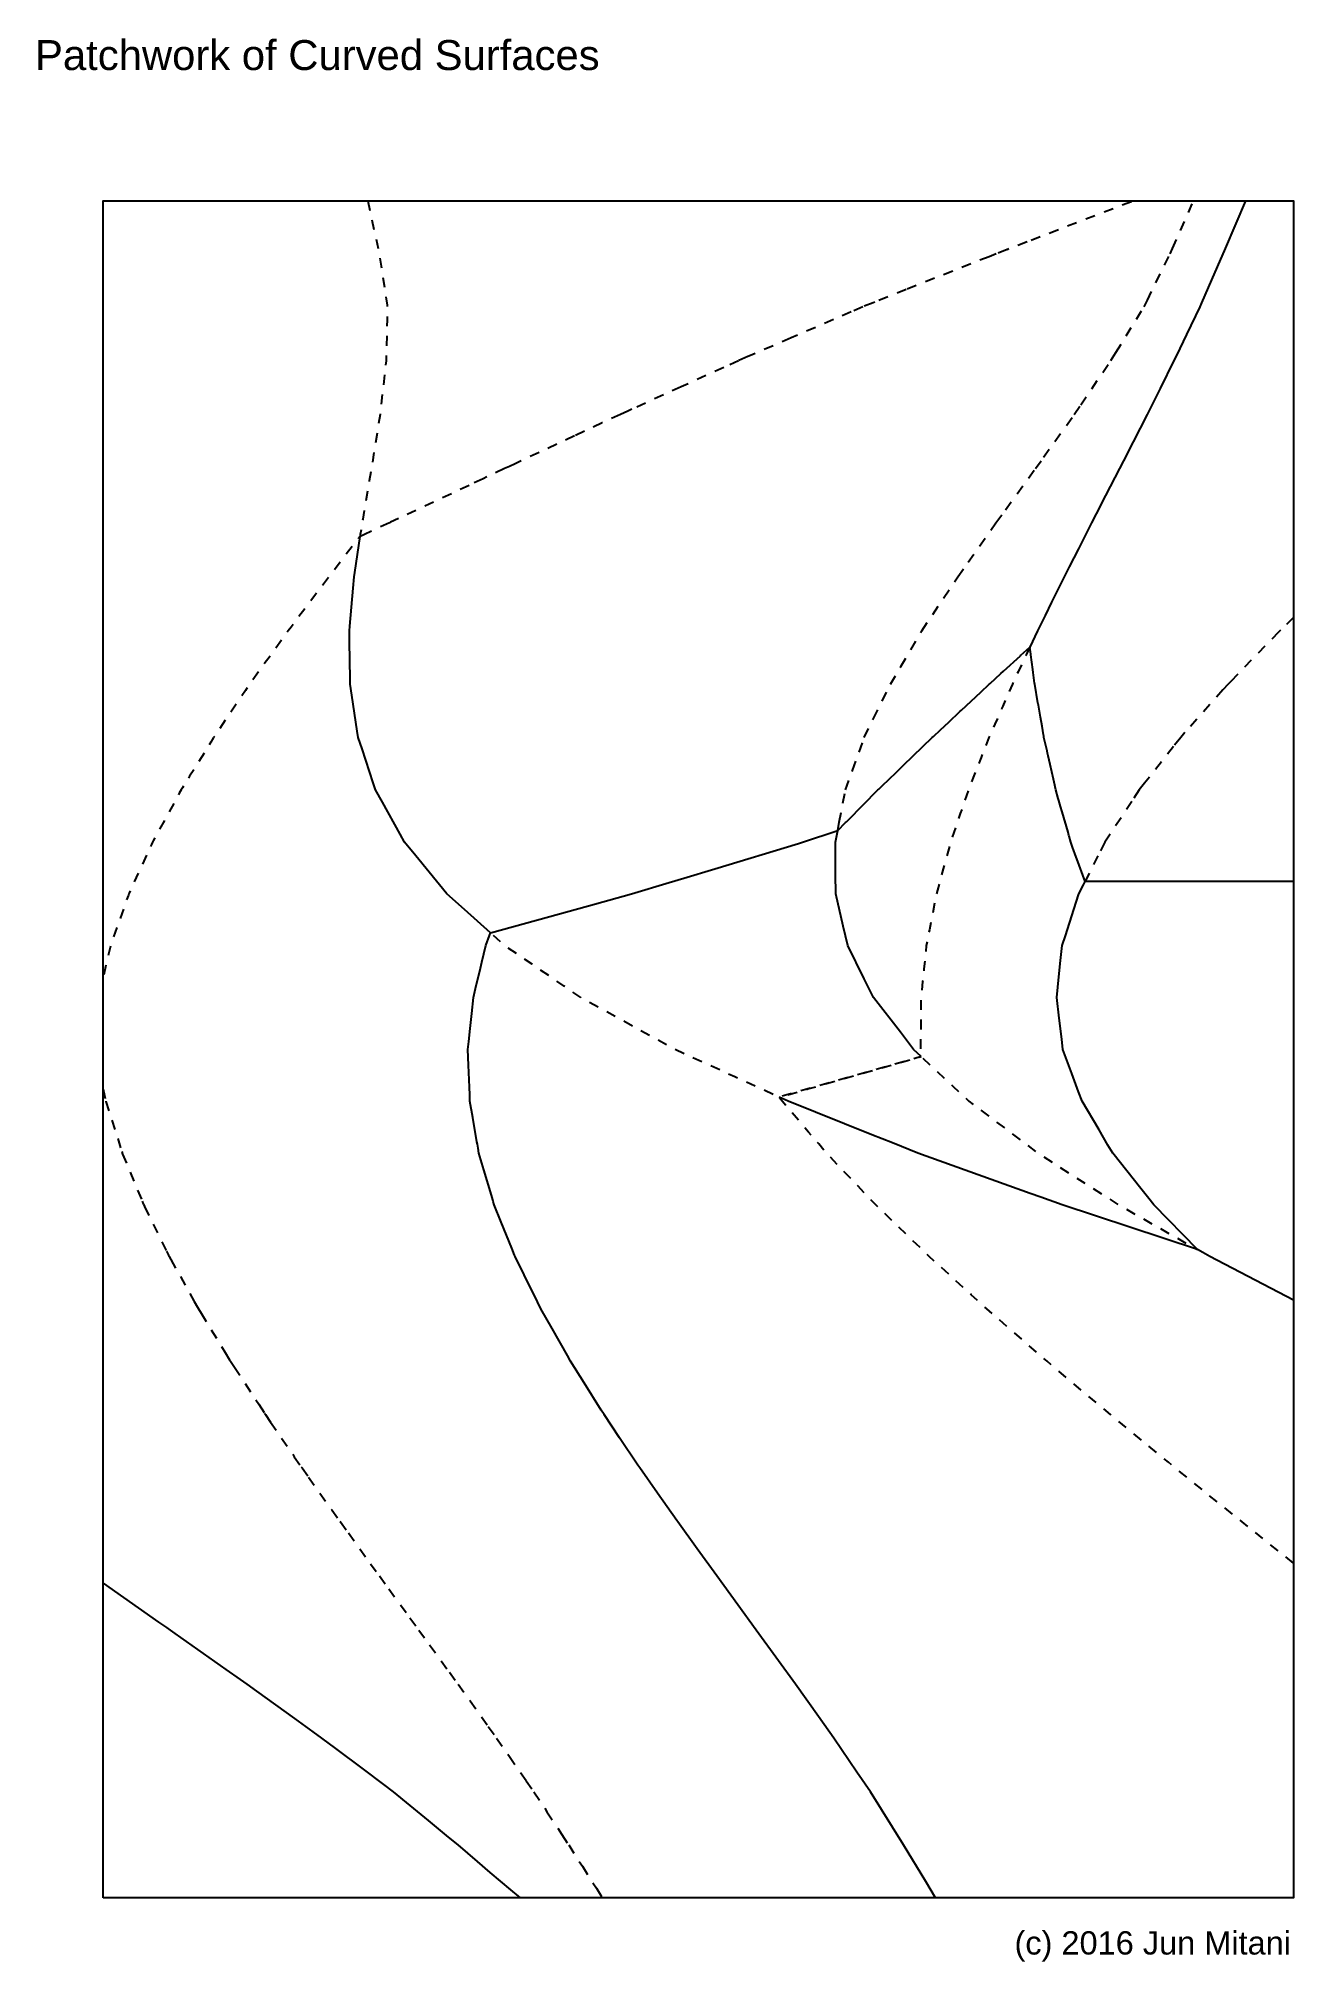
# Model space of a CAD drawing. Extents: x 12 to 193, y -288 to -10.
import ezdxf

# ---------------------------------------------------------------- set-up
doc = ezdxf.new("R2010")
doc.units = 0
for name, pattern in [('AI-LINETYPE-1', [2.822222, 1.411111, -1.411111]), ('AI-LINETYPE-2', [2.822222, 1.411111, -1.411111]), ('AI-LINETYPE-3', [2.822222, 1.411111, -1.411111]), ('AI-LINETYPE-4', [2.822222, 1.411111, -1.411111]), ('AI-LINETYPE-5', [2.822222, 1.411111, -1.411111]), ('AI-LINETYPE-6', [2.822222, 1.411111, -1.411111]), ('AI-LINETYPE-7', [2.822222, 1.411111, -1.411111]), ('AI-LINETYPE-8', [2.822222, 1.411111, -1.411111])]:
    doc.linetypes.add(name, pattern=pattern)
for name, color, linetype in [('CUTLINE', 7, 'CONTINUOUS'), ('MOUNTAINLINE', 7, 'CONTINUOUS'), ('TEXT', 7, 'CONTINUOUS'), ('VALLEYLINE', 7, 'CONTINUOUS')]:
    doc.layers.add(name, color=color, linetype=linetype)

msp = doc.modelspace()

# ---------------------------------------------------------------- texts
at = {"layer": 'TEXT', "color": 7, "attachment_point": 7}
for s, insert, char_height in [('\\fArial|b0|i0|c0|p34;\\W1;Patchwork of Curved Surfaces', (11.19, -14.86), 4.318), ('\\fArial|b0|i0|c0|p34;\\W1;(c) 2016 Jun Mitani', (152.51, -287.61), 3.3584)]:
    msp.add_mtext(s, dxfattribs=dict(at, insert=insert, char_height=char_height))

# ---------------------------------------------------------------- blocks, each defined once
blk = doc.blocks.new('BLOCK_2')
at = {"layer": 'VALLEYLINE', "color": 29, "linetype": 'AI-LINETYPE-3'}
blk.add_lwpolyline([(169.38, -33.79), (154.32, -39.59), (151.58, -40.65), (151.47, -40.69), (149.87, -41.31), (148.84, -41.72), (136.88, -46.46), (136.88, -46.47), (132.36, -48.26), (132.12, -48.36), (130.61, -48.96), (128.96, -49.67), (120.27, -53.44), (114.42, -55.98), (114.03, -56.14), (112.71, -56.72), (110.56, -57.7), (104.42, -60.49), (97.29, -63.73), (96.71, -63.99), (95.64, -64.48), (93.02, -65.7), (89.02, -67.57), (80.45, -71.58), (79.64, -71.96), (78.91, -72.29), (75.84, -73.74), (73.81, -74.7), (63.63, -79.49), (62.49, -80.03), (62.31, -80.11), (58.71, -81.78), (58.64, -81.82), (58.08, -82.07)], dxfattribs=at)
at = {"layer": 'VALLEYLINE', "color": 29, "linetype": 'AI-LINETYPE-4'}
blk.add_lwpolyline([(127, -124.49), (127.23, -123.29), (128.13, -118.62), (129.13, -115.82), (130.84, -111.06), (132.16, -108.35), (134.6, -103.38), (136.1, -100.84), (139.15, -95.68), (140.72, -93.32), (144.32, -87.9), (145.83, -85.77), (149.84, -80.11), (151.22, -78.22), (155.52, -72.29), (156.7, -70.65), (161.13, -64.47), (162.07, -63.09), (166.42, -56.71), (167.14, -55.55), (171.22, -48.95), (171.68, -48.01), (174.96, -41.3), (175.31, -40.53), (178.35, -33.66)], dxfattribs=at)
at = {"layer": 'VALLEYLINE', "color": 29, "linetype": 'AI-LINETYPE-8'}
blk.add_lwpolyline([(151.48, -40.71), (151.59, -40.66)], dxfattribs=at)
at = {"layer": 'VALLEYLINE', "color": 29, "linetype": 'AI-LINETYPE-7'}
blk.add_lwpolyline([(192.76, -93.77), (190.89, -95.6), (190.8, -95.68), (190.61, -95.88), (183.73, -102.97), (183.34, -103.37), (182.59, -104.21), (177.11, -110.36), (176.49, -111.06), (175.47, -112.36), (171.27, -117.67), (170.52, -118.62), (169.43, -120.28), (166.31, -125.01), (165.54, -126.17), (164.55, -128.13), (162.7, -131.82)], dxfattribs=at)
at = {"layer": 'VALLEYLINE', "color": 29, "linetype": 'AI-LINETYPE-1'}
blk.add_lwpolyline([(21.01, -161.77), (21.39, -163.52), (21.4, -163.55), (23.7, -170.76), (23.76, -170.93), (23.77, -170.98), (23.78, -171.02), (23.83, -171.14), (26.65, -177.95), (26.81, -178.32), (26.85, -178.42), (26.87, -178.47), (27, -178.73), (30.15, -185.13), (30.44, -185.73), (30.52, -185.89), (30.54, -185.92), (30.78, -186.35), (34.17, -192.42), (34.64, -193.25), (34.76, -193.47), (35.14, -194.1), (38.61, -199.75), (39.26, -200.81), (39.39, -201.03), (39.95, -201.88), (43.46, -207.24), (44.3, -208.52), (44.43, -208.72), (45.17, -209.8), (48.6, -214.8), (49.61, -216.26), (49.71, -216.41), (50.67, -217.76), (54.02, -222.48), (55.18, -224.13), (55.24, -224.2), (56.4, -225.8), (59.6, -230.23), (60.87, -231.99), (62.24, -233.86), (65.28, -238.04), (66.56, -239.8), (68.12, -241.95), (70.98, -245.89), (72.24, -247.62), (73.95, -250.01), (76.59, -253.72), (77.79, -255.38), (79.63, -258.03), (82.07, -261.55), (83.18, -263.15), (85.05, -266), (87.21, -269.29), (88.19, -270.79), (90.16, -273.87), (92.18, -277.02), (93.08, -278.44)], dxfattribs=at)
at = {"layer": 'VALLEYLINE', "color": 29, "linetype": 'AI-LINETYPE-2'}
blk.add_open_spline([(59.2, -33.66), (59.2, -33.66), (59.57, -35.38), (59.57, -35.38), (59.57, -35.38), (60.81, -41.11), (60.81, -41.11), (60.81, -41.11), (60.85, -41.31), (60.85, -41.31), (60.85, -41.31), (61.13, -43.1), (61.13, -43.1), (61.13, -43.1), (61.99, -48.7), (61.99, -48.7), (61.99, -48.7), (62.02, -48.95), (62.02, -48.95), (62.02, -48.95), (61.98, -50.81), (61.98, -50.81), (61.98, -50.81), (61.85, -56.39), (61.85, -56.39), (61.85, -56.39), (61.84, -56.72), (61.84, -56.72), (61.84, -56.72), (61.63, -58.55), (61.63, -58.55), (61.63, -58.55), (61.02, -64.09), (61.02, -64.09), (61.02, -64.09), (60.97, -64.48), (60.97, -64.48), (60.97, -64.48), (60.68, -66.28), (60.68, -66.28), (60.68, -66.28), (59.8, -71.83), (59.8, -71.83), (59.8, -71.83), (59.72, -72.29), (59.72, -72.29), (59.72, -72.29), (59.42, -74.04), (59.42, -74.04), (59.42, -74.04), (58.47, -79.57), (58.47, -79.57), (58.47, -79.57), (58.37, -80.11), (58.37, -80.11), (58.37, -80.11), (58.12, -81.79), (58.12, -81.79), (58.12, -81.79), (58.08, -82.07), (58.08, -82.07), (58.08, -82.07), (54.02, -87.34), (54.02, -87.34), (54.02, -87.34), (53.59, -87.9), (53.59, -87.9), (53.59, -87.9), (52.51, -89.33), (52.51, -89.33), (52.51, -89.33), (51.66, -90.46), (51.66, -90.46), (51.66, -90.46), (48.13, -95.15), (48.13, -95.15), (48.13, -95.15), (47.72, -95.69), (47.72, -95.69), (47.72, -95.69), (46.89, -96.85), (46.89, -96.85), (46.89, -96.85), (45.16, -99.24), (45.16, -99.24), (45.16, -99.24), (42.51, -102.9), (42.51, -102.9), (42.51, -102.9), (42.17, -103.38), (42.17, -103.38), (42.17, -103.38), (41.55, -104.3), (41.55, -104.3), (41.55, -104.3), (39.03, -108.01), (39.03, -108.01), (39.03, -108.01), (37.23, -110.67), (37.23, -110.67), (37.23, -110.67), (36.96, -111.07), (36.96, -111.07), (36.96, -111.07), (36.54, -111.75), (36.54, -111.75), (36.54, -111.75), (33.5, -116.65), (33.5, -116.65), (33.5, -116.65), (32.45, -118.33), (32.45, -118.33), (32.45, -118.33), (32.27, -118.62), (32.27, -118.62), (32.27, -118.62), (32, -119.11), (32, -119.11), (32, -119.11), (28.74, -125.07), (28.74, -125.07), (28.74, -125.07), (28.24, -125.98), (28.24, -125.98), (28.24, -125.98), (28.13, -126.18), (28.13, -126.18), (28.13, -126.18), (27.99, -126.48), (27.99, -126.48), (27.99, -126.48), (24.93, -133.15), (24.93, -133.15), (24.93, -133.15), (24.76, -133.53), (24.76, -133.53), (24.76, -133.53), (24.71, -133.63), (24.71, -133.63), (24.71, -133.63), (24.66, -133.79), (24.66, -133.79), (24.66, -133.79), (22.11, -140.97), (22.11, -140.97), (22.11, -140.97), (22.08, -141.08), (22.08, -141.08), (22.08, -141.08), (22.06, -141.13), (22.06, -141.13), (22.06, -141.13), (21, -145.75), (21, -145.75)], degree=3, knots=[0, 0, 0, 0, 1, 1, 1, 2, 2, 2, 3, 3, 3, 4, 4, 4, 5, 5, 5, 6, 6, 6, 7, 7, 7, 8, 8, 8, 9, 9, 9, 10, 10, 10, 11, 11, 11, 12, 12, 12, 13, 13, 13, 14, 14, 14, 15, 15, 15, 16, 16, 16, 17, 17, 17, 18, 18, 18, 19, 19, 19, 20, 20, 20, 21, 21, 21, 22, 22, 22, 23, 23, 23, 24, 24, 24, 25, 25, 25, 26, 26, 26, 27, 27, 27, 28, 28, 28, 29, 29, 29, 30, 30, 30, 31, 31, 31, 32, 32, 32, 33, 33, 33, 34, 34, 34, 35, 35, 35, 36, 36, 36, 37, 37, 37, 38, 38, 38, 39, 39, 39, 40, 40, 40, 41, 41, 41, 42, 42, 42, 43, 43, 43, 44, 44, 44, 45, 45, 45, 46, 46, 46, 47, 47, 47, 48, 48, 48, 49, 49, 49, 50, 50, 50, 51, 51, 51, 51], dxfattribs=at)
at = {"layer": 'VALLEYLINE', "color": 29, "linetype": 'AI-LINETYPE-6'}
blk.add_open_spline([(154.72, -98.03), (154.72, -98.03), (154.2, -99.14), (154.2, -99.14), (154.2, -99.14), (154.17, -99.2), (154.17, -99.2), (154.17, -99.2), (153.04, -101.6), (153.04, -101.6), (153.04, -101.6), (152.27, -103.23), (152.27, -103.23), (152.27, -103.23), (152.2, -103.38), (152.2, -103.38), (152.2, -103.38), (150.81, -106.54), (150.81, -106.54), (150.81, -106.54), (150.69, -106.83), (150.69, -106.83), (150.69, -106.83), (149.68, -109.14), (149.68, -109.14), (149.68, -109.14), (148.95, -110.79), (148.95, -110.79), (148.95, -110.79), (148.83, -111.07), (148.83, -111.07), (148.83, -111.07), (147.69, -113.96), (147.69, -113.96), (147.69, -113.96), (147.5, -114.45), (147.5, -114.45), (147.5, -114.45), (146.65, -116.59), (146.65, -116.59), (146.65, -116.59), (146.01, -118.23), (146.01, -118.23), (146.01, -118.23), (145.85, -118.62), (145.85, -118.62), (145.85, -118.62), (144.91, -121.39), (144.91, -121.39), (144.91, -121.39), (144.69, -122.05), (144.69, -122.05), (144.69, -122.05), (144.01, -124.03), (144.01, -124.03), (144.01, -124.03), (143.45, -125.68), (143.45, -125.68), (143.45, -125.68), (143.28, -126.18), (143.28, -126.18), (143.28, -126.18), (142.54, -128.89), (142.54, -128.89), (142.54, -128.89), (142.32, -129.68), (142.32, -129.68), (142.32, -129.68), (141.85, -131.42), (141.85, -131.42), (141.85, -131.42), (141.39, -133.09), (141.39, -133.09), (141.39, -133.09), (141.24, -133.63), (141.24, -133.63), (141.24, -133.63), (140.68, -136.51), (140.68, -136.51), (140.68, -136.51), (140.51, -137.36), (140.51, -137.36), (140.51, -137.36), (140.23, -138.8), (140.23, -138.8), (140.23, -138.8), (139.89, -140.56), (139.89, -140.56), (139.89, -140.56), (139.78, -141.08), (139.78, -141.08), (139.78, -141.08), (139.44, -144.43), (139.44, -144.43), (139.44, -144.43), (139.36, -145.21), (139.36, -145.21), (139.36, -145.21), (139.25, -146.24), (139.25, -146.24), (139.25, -146.24), (139.05, -148.19), (139.05, -148.19), (139.05, -148.19), (139.01, -148.57), (139.01, -148.57), (139.01, -148.57), (138.98, -152.93), (138.98, -152.93), (138.98, -152.93), (138.97, -153.32), (138.97, -153.32), (138.97, -153.32), (138.97, -153.71), (138.97, -153.71), (138.97, -153.71), (138.95, -155.98), (138.95, -155.98), (138.95, -155.98), (138.95, -156.05), (138.95, -156.05), (138.95, -156.05), (139.06, -157.09), (139.06, -157.09), (139.06, -157.09), (143.66, -161.39), (143.66, -161.39), (143.66, -161.39), (145.94, -163.53), (145.94, -163.53), (145.94, -163.53), (153.6, -169.31), (153.6, -169.31), (153.6, -169.31), (155.87, -171.01), (155.87, -171.01), (155.87, -171.01), (165.69, -177.29), (165.69, -177.29), (165.69, -177.29), (167.53, -178.46), (167.53, -178.46), (167.53, -178.46), (178.91, -184.92), (178.91, -184.92)], degree=3, knots=[0, 0, 0, 0, 1, 1, 1, 2, 2, 2, 3, 3, 3, 4, 4, 4, 5, 5, 5, 6, 6, 6, 7, 7, 7, 8, 8, 8, 9, 9, 9, 10, 10, 10, 11, 11, 11, 12, 12, 12, 13, 13, 13, 14, 14, 14, 15, 15, 15, 16, 16, 16, 17, 17, 17, 18, 18, 18, 19, 19, 19, 20, 20, 20, 21, 21, 21, 22, 22, 22, 23, 23, 23, 24, 24, 24, 25, 25, 25, 26, 26, 26, 27, 27, 27, 28, 28, 28, 29, 29, 29, 30, 30, 30, 31, 31, 31, 32, 32, 32, 33, 33, 33, 34, 34, 34, 35, 35, 35, 36, 36, 36, 37, 37, 37, 38, 38, 38, 39, 39, 39, 40, 40, 40, 41, 41, 41, 42, 42, 42, 43, 43, 43, 44, 44, 44, 45, 45, 45, 46, 46, 46, 47, 47, 47, 48, 48, 48, 48], dxfattribs=at)
at = {"layer": 'VALLEYLINE', "color": 29, "linetype": 'AI-LINETYPE-5'}
blk.add_open_spline([(192.77, -230.14), (192.77, -230.14), (185.35, -224.2), (185.35, -224.2), (185.35, -224.2), (184.9, -223.84), (184.9, -223.84), (184.9, -223.84), (175.7, -216.41), (175.7, -216.41), (175.7, -216.41), (174.72, -215.6), (174.72, -215.6), (174.72, -215.6), (166.34, -208.72), (166.34, -208.72), (166.34, -208.72), (164.85, -207.47), (164.85, -207.47), (164.85, -207.47), (157.2, -201.03), (157.2, -201.03), (157.2, -201.03), (155.3, -199.38), (155.3, -199.38), (155.3, -199.38), (148.51, -193.47), (148.51, -193.47), (148.51, -193.47), (146.26, -191.43), (146.26, -191.43), (146.26, -191.43), (140.21, -185.92), (140.21, -185.92), (140.21, -185.92), (139.77, -185.5), (139.77, -185.5), (139.77, -185.5), (137.74, -183.53), (137.74, -183.53), (137.74, -183.53), (132.5, -178.47), (132.5, -178.47), (132.5, -178.47), (131.64, -177.57), (131.64, -177.57), (131.64, -177.57), (131.21, -177.11), (131.21, -177.11), (131.21, -177.11), (129.9, -175.74), (129.9, -175.74), (129.9, -175.74), (125.39, -171.02), (125.39, -171.02), (125.39, -171.02), (124.26, -169.69), (124.26, -169.69), (124.26, -169.69), (123.3, -168.57), (123.3, -168.57), (123.3, -168.57), (122.78, -167.97), (122.78, -167.97), (122.78, -167.97), (118.99, -163.53), (118.99, -163.53), (118.99, -163.53), (118.55, -162.94), (118.55, -162.94), (118.55, -162.94), (122.7, -161.76), (122.7, -161.76), (122.7, -161.76), (126.59, -160.65), (126.59, -160.65), (126.59, -160.65), (139.06, -157.09), (139.06, -157.09), (139.06, -157.09), (118.55, -162.94), (118.55, -162.94), (118.55, -162.94), (116.2, -161.87), (116.2, -161.87), (116.2, -161.87), (112.16, -160.02), (112.16, -160.02), (112.16, -160.02), (103.48, -156.05), (103.48, -156.05), (103.48, -156.05), (100.39, -154.34), (100.39, -154.34), (100.39, -154.34), (95.83, -151.83), (95.83, -151.83), (95.83, -151.83), (89.92, -148.57), (89.92, -148.57), (89.92, -148.57), (87.53, -146.93), (87.53, -146.93), (87.53, -146.93), (82.91, -143.78), (82.91, -143.78), (82.91, -143.78), (78.96, -141.08), (78.96, -141.08), (78.96, -141.08), (77.3, -139.6), (77.3, -139.6), (77.3, -139.6), (76.89, -139.23), (76.89, -139.23)], degree=3, knots=[0, 0, 0, 0, 1, 1, 1, 2, 2, 2, 3, 3, 3, 4, 4, 4, 5, 5, 5, 6, 6, 6, 7, 7, 7, 8, 8, 8, 9, 9, 9, 10, 10, 10, 11, 11, 11, 12, 12, 12, 13, 13, 13, 14, 14, 14, 15, 15, 15, 16, 16, 16, 17, 17, 17, 18, 18, 18, 19, 19, 19, 20, 20, 20, 21, 21, 21, 22, 22, 22, 23, 23, 23, 24, 24, 24, 25, 25, 25, 26, 26, 26, 27, 27, 27, 28, 28, 28, 29, 29, 29, 30, 30, 30, 31, 31, 31, 32, 32, 32, 33, 33, 33, 34, 34, 34, 35, 35, 35, 36, 36, 36, 37, 37, 37, 38, 38, 38, 38], dxfattribs=at)
blk = doc.blocks.new('BLOCK_3')
at = {"layer": 'MOUNTAINLINE', "color": 29}
blk.add_lwpolyline([(119.84, -163.53), (118.55, -162.94)], dxfattribs=at)
blk = doc.blocks.new('BLOCK_4')
at = {"layer": 'MOUNTAINLINE', "color": 29}
blk.add_lwpolyline([(131.94, -168.37), (119.84, -163.53)], dxfattribs=at)
blk = doc.blocks.new('BLOCK_5')
at = {"layer": 'MOUNTAINLINE', "color": 29}
blk.add_lwpolyline([(134.91, -169.55), (131.94, -168.37)], dxfattribs=at)
blk = doc.blocks.new('BLOCK_6')
at = {"layer": 'MOUNTAINLINE', "color": 29}
blk.add_lwpolyline([(138.57, -171.02), (134.91, -169.55)], dxfattribs=at)
blk = doc.blocks.new('BLOCK_7')
at = {"layer": 'MOUNTAINLINE', "color": 29}
blk.add_lwpolyline([(154.78, -176.82), (138.57, -171.02)], dxfattribs=at)
blk = doc.blocks.new('BLOCK_8')
at = {"layer": 'MOUNTAINLINE', "color": 29}
blk.add_lwpolyline([(156.31, -177.37), (154.78, -176.82)], dxfattribs=at)
blk = doc.blocks.new('BLOCK_9')
at = {"layer": 'MOUNTAINLINE', "color": 29}
blk.add_lwpolyline([(159.38, -178.47), (156.31, -177.37)], dxfattribs=at)
blk = doc.blocks.new('BLOCK_10')
at = {"layer": 'MOUNTAINLINE', "color": 29}
blk.add_lwpolyline([(180.67, -185.92), (179.67, -185.35)], dxfattribs=at)
blk = doc.blocks.new('BLOCK_11')
at = {"layer": 'MOUNTAINLINE', "color": 29}
blk.add_lwpolyline([(192.77, -192.2), (180.67, -185.92)], dxfattribs=at)
blk = doc.blocks.new('BLOCK_12')
at = {"layer": 'MOUNTAINLINE', "color": 29}
blk.add_lwpolyline([(179.67, -185.35), (178.91, -184.92)], dxfattribs=at)
blk = doc.blocks.new('BLOCK_13')
at = {"layer": 'MOUNTAINLINE', "color": 29}
blk.add_lwpolyline([(178.91, -184.92), (159.38, -178.47)], dxfattribs=at)
blk = doc.blocks.new('BLOCK_14')
at = {"layer": 'MOUNTAINLINE', "color": 29}
blk.add_lwpolyline([(155.89, -106.05), (155.43, -103.38)], dxfattribs=at)
blk = doc.blocks.new('BLOCK_15')
at = {"layer": 'MOUNTAINLINE', "color": 29}
blk.add_lwpolyline([(162.45, -132.31), (162.7, -131.82)], dxfattribs=at)
blk = doc.blocks.new('BLOCK_16')
at = {"layer": 'MOUNTAINLINE', "color": 29}
blk.add_lwpolyline([(162.7, -131.82), (161.52, -128.57)], dxfattribs=at)
blk = doc.blocks.new('BLOCK_17')
at = {"layer": 'MOUNTAINLINE', "color": 29}
blk.add_lwpolyline([(161.52, -128.57), (161.43, -128.35)], dxfattribs=at)
blk = doc.blocks.new('BLOCK_18')
at = {"layer": 'MOUNTAINLINE', "color": 29}
blk.add_lwpolyline([(161.43, -128.35), (160.9, -126.87)], dxfattribs=at)
blk = doc.blocks.new('BLOCK_19')
at = {"layer": 'MOUNTAINLINE', "color": 29}
blk.add_lwpolyline([(160.9, -126.87), (160.84, -126.73)], dxfattribs=at)
blk = doc.blocks.new('BLOCK_20')
at = {"layer": 'MOUNTAINLINE', "color": 29}
blk.add_lwpolyline([(160.84, -126.73), (160.64, -126.17)], dxfattribs=at)
blk = doc.blocks.new('BLOCK_21')
at = {"layer": 'MOUNTAINLINE', "color": 29}
blk.add_lwpolyline([(160.64, -126.17), (160.39, -125.31)], dxfattribs=at)
blk = doc.blocks.new('BLOCK_22')
at = {"layer": 'MOUNTAINLINE', "color": 29}
blk.add_lwpolyline([(160.39, -125.31), (160.36, -125.19)], dxfattribs=at)
blk = doc.blocks.new('BLOCK_23')
at = {"layer": 'MOUNTAINLINE', "color": 29}
blk.add_lwpolyline([(160.36, -125.19), (160.23, -124.74)], dxfattribs=at)
blk = doc.blocks.new('BLOCK_24')
at = {"layer": 'MOUNTAINLINE', "color": 29}
blk.add_lwpolyline([(160.23, -124.74), (159.37, -121.77)], dxfattribs=at)
blk = doc.blocks.new('BLOCK_25')
at = {"layer": 'MOUNTAINLINE', "color": 29}
blk.add_lwpolyline([(159.37, -121.77), (159.16, -121.02)], dxfattribs=at)
blk = doc.blocks.new('BLOCK_26')
at = {"layer": 'MOUNTAINLINE', "color": 29}
blk.add_lwpolyline([(159.16, -121.02), (158.91, -120.16)], dxfattribs=at)
blk = doc.blocks.new('BLOCK_27')
at = {"layer": 'MOUNTAINLINE', "color": 29}
blk.add_lwpolyline([(158.91, -120.16), (158.83, -119.88)], dxfattribs=at)
blk = doc.blocks.new('BLOCK_28')
at = {"layer": 'MOUNTAINLINE', "color": 29}
blk.add_lwpolyline([(158.83, -119.88), (158.47, -118.62)], dxfattribs=at)
blk = doc.blocks.new('BLOCK_29')
at = {"layer": 'MOUNTAINLINE', "color": 29}
blk.add_lwpolyline([(158.47, -118.62), (158.36, -118.16)], dxfattribs=at)
blk = doc.blocks.new('BLOCK_30')
at = {"layer": 'MOUNTAINLINE', "color": 29}
blk.add_lwpolyline([(158.36, -118.16), (158.32, -117.96)], dxfattribs=at)
blk = doc.blocks.new('BLOCK_31')
at = {"layer": 'MOUNTAINLINE', "color": 29}
blk.add_lwpolyline([(158.32, -117.96), (158.12, -117.1)], dxfattribs=at)
blk = doc.blocks.new('BLOCK_32')
at = {"layer": 'MOUNTAINLINE', "color": 29}
blk.add_lwpolyline([(158.12, -117.1), (157.64, -114.98)], dxfattribs=at)
blk = doc.blocks.new('BLOCK_33')
at = {"layer": 'MOUNTAINLINE', "color": 29}
blk.add_lwpolyline([(157.64, -114.98), (157.36, -113.71)], dxfattribs=at)
blk = doc.blocks.new('BLOCK_34')
at = {"layer": 'MOUNTAINLINE', "color": 29}
blk.add_lwpolyline([(157.36, -113.71), (157.27, -113.31)], dxfattribs=at)
blk = doc.blocks.new('BLOCK_35')
at = {"layer": 'MOUNTAINLINE', "color": 29}
blk.add_lwpolyline([(157.27, -113.31), (157.2, -113)], dxfattribs=at)
blk = doc.blocks.new('BLOCK_36')
at = {"layer": 'MOUNTAINLINE', "color": 29}
blk.add_lwpolyline([(157.2, -113), (156.76, -111.07)], dxfattribs=at)
blk = doc.blocks.new('BLOCK_37')
at = {"layer": 'MOUNTAINLINE', "color": 29}
blk.add_lwpolyline([(156.76, -111.07), (156.73, -110.87)], dxfattribs=at)
blk = doc.blocks.new('BLOCK_38')
at = {"layer": 'MOUNTAINLINE', "color": 29}
blk.add_lwpolyline([(156.73, -110.87), (156.7, -110.67)], dxfattribs=at)
blk = doc.blocks.new('BLOCK_39')
at = {"layer": 'MOUNTAINLINE', "color": 29}
blk.add_lwpolyline([(156.7, -110.67), (156.48, -109.44)], dxfattribs=at)
blk = doc.blocks.new('BLOCK_40')
at = {"layer": 'MOUNTAINLINE', "color": 29}
blk.add_lwpolyline([(156.48, -109.44), (156.26, -108.15)], dxfattribs=at)
blk = doc.blocks.new('BLOCK_41')
at = {"layer": 'MOUNTAINLINE', "color": 29}
blk.add_lwpolyline([(156.26, -108.15), (155.95, -106.4)], dxfattribs=at)
blk = doc.blocks.new('BLOCK_42')
at = {"layer": 'MOUNTAINLINE', "color": 29}
blk.add_lwpolyline([(155.95, -106.4), (155.93, -106.28)], dxfattribs=at)
blk = doc.blocks.new('BLOCK_43')
at = {"layer": 'MOUNTAINLINE', "color": 29}
blk.add_lwpolyline([(155.93, -106.28), (155.89, -106.05)], dxfattribs=at)
blk = doc.blocks.new('BLOCK_44')
at = {"layer": 'MOUNTAINLINE', "color": 29}
blk.add_lwpolyline([(161.79, -133.63), (162.45, -132.31)], dxfattribs=at)
blk = doc.blocks.new('BLOCK_45')
at = {"layer": 'MOUNTAINLINE', "color": 29}
blk.add_lwpolyline([(161.06, -135.89), (161.79, -133.63)], dxfattribs=at)
blk = doc.blocks.new('BLOCK_46')
at = {"layer": 'MOUNTAINLINE', "color": 29}
blk.add_lwpolyline([(159.85, -139.65), (161.06, -135.89)], dxfattribs=at)
blk = doc.blocks.new('BLOCK_47')
at = {"layer": 'MOUNTAINLINE', "color": 29}
blk.add_lwpolyline([(159.4, -141.08), (159.85, -139.65)], dxfattribs=at)
blk = doc.blocks.new('BLOCK_48')
at = {"layer": 'MOUNTAINLINE', "color": 29}
blk.add_lwpolyline([(159.12, -143.68), (159.4, -141.08)], dxfattribs=at)
blk = doc.blocks.new('BLOCK_49')
at = {"layer": 'MOUNTAINLINE', "color": 29}
blk.add_lwpolyline([(158.76, -147.08), (159.12, -143.68)], dxfattribs=at)
blk = doc.blocks.new('BLOCK_50')
at = {"layer": 'MOUNTAINLINE', "color": 29}
blk.add_lwpolyline([(158.61, -148.57), (158.76, -147.08)], dxfattribs=at)
blk = doc.blocks.new('BLOCK_51')
at = {"layer": 'MOUNTAINLINE', "color": 29}
blk.add_lwpolyline([(158.96, -151.55), (158.61, -148.57)], dxfattribs=at)
blk = doc.blocks.new('BLOCK_52')
at = {"layer": 'MOUNTAINLINE', "color": 29}
blk.add_lwpolyline([(159.32, -154.59), (158.96, -151.55)], dxfattribs=at)
blk = doc.blocks.new('BLOCK_53')
at = {"layer": 'MOUNTAINLINE', "color": 29}
blk.add_lwpolyline([(159.5, -156.05), (159.32, -154.59)], dxfattribs=at)
blk = doc.blocks.new('BLOCK_54')
at = {"layer": 'MOUNTAINLINE', "color": 29}
blk.add_lwpolyline([(178.91, -184.92), (172.63, -178.46)], dxfattribs=at)
blk = doc.blocks.new('BLOCK_55')
at = {"layer": 'MOUNTAINLINE', "color": 29}
blk.add_lwpolyline([(172.63, -178.46), (171.91, -177.56)], dxfattribs=at)
blk = doc.blocks.new('BLOCK_56')
at = {"layer": 'MOUNTAINLINE', "color": 29}
blk.add_lwpolyline([(171.91, -177.56), (170.75, -176.12)], dxfattribs=at)
blk = doc.blocks.new('BLOCK_57')
at = {"layer": 'MOUNTAINLINE', "color": 29}
blk.add_lwpolyline([(170.75, -176.12), (166.68, -171.01)], dxfattribs=at)
blk = doc.blocks.new('BLOCK_58')
at = {"layer": 'MOUNTAINLINE', "color": 29}
blk.add_lwpolyline([(166.68, -171.01), (165.99, -169.85)], dxfattribs=at)
blk = doc.blocks.new('BLOCK_59')
at = {"layer": 'MOUNTAINLINE', "color": 29}
blk.add_lwpolyline([(165.99, -169.85), (164.71, -167.67)], dxfattribs=at)
blk = doc.blocks.new('BLOCK_60')
at = {"layer": 'MOUNTAINLINE', "color": 29}
blk.add_lwpolyline([(164.71, -167.67), (162.26, -163.53)], dxfattribs=at)
blk = doc.blocks.new('BLOCK_61')
at = {"layer": 'MOUNTAINLINE', "color": 29}
blk.add_lwpolyline([(162.26, -163.53), (161.76, -162.18)], dxfattribs=at)
blk = doc.blocks.new('BLOCK_62')
at = {"layer": 'MOUNTAINLINE', "color": 29}
blk.add_lwpolyline([(161.76, -162.18), (160.78, -159.53)], dxfattribs=at)
blk = doc.blocks.new('BLOCK_63')
at = {"layer": 'MOUNTAINLINE', "color": 29}
blk.add_lwpolyline([(160.78, -159.53), (159.5, -156.05)], dxfattribs=at)
blk = doc.blocks.new('BLOCK_64')
at = {"layer": 'MOUNTAINLINE', "color": 29}
blk.add_lwpolyline([(155.43, -103.38), (155.42, -103.34)], dxfattribs=at)
blk = doc.blocks.new('BLOCK_65')
at = {"layer": 'MOUNTAINLINE', "color": 29}
blk.add_lwpolyline([(155.42, -103.34), (155.41, -103.21)], dxfattribs=at)
blk = doc.blocks.new('BLOCK_66')
at = {"layer": 'MOUNTAINLINE', "color": 29}
blk.add_lwpolyline([(155.41, -103.21), (155.21, -101.69)], dxfattribs=at)
blk = doc.blocks.new('BLOCK_67')
at = {"layer": 'MOUNTAINLINE', "color": 29}
blk.add_lwpolyline([(155.21, -101.69), (155.15, -101.28)], dxfattribs=at)
blk = doc.blocks.new('BLOCK_68')
at = {"layer": 'MOUNTAINLINE', "color": 29}
blk.add_lwpolyline([(155.15, -101.28), (154.86, -99.13)], dxfattribs=at)
blk = doc.blocks.new('BLOCK_69')
at = {"layer": 'MOUNTAINLINE', "color": 29}
blk.add_lwpolyline([(154.86, -99.13), (154.86, -99.07)], dxfattribs=at)
blk = doc.blocks.new('BLOCK_70')
at = {"layer": 'MOUNTAINLINE', "color": 29}
blk.add_lwpolyline([(154.86, -99.07), (154.72, -98.03)], dxfattribs=at)
blk = doc.blocks.new('BLOCK_71')
at = {"layer": 'MOUNTAINLINE', "color": 29}
blk.add_lwpolyline([(192.77, -131.82), (164.88, -131.82)], dxfattribs=at)
blk = doc.blocks.new('BLOCK_72')
at = {"layer": 'MOUNTAINLINE', "color": 29}
blk.add_lwpolyline([(164.88, -131.82), (162.7, -131.82)], dxfattribs=at)
blk = doc.blocks.new('BLOCK_73')
at = {"layer": 'MOUNTAINLINE', "color": 29}
blk.add_lwpolyline([(155.82, -95.68), (154.72, -98.03)], dxfattribs=at)
blk = doc.blocks.new('BLOCK_74')
at = {"layer": 'MOUNTAINLINE', "color": 29}
blk.add_lwpolyline([(161.73, -83.85), (160.42, -86.43)], dxfattribs=at)
blk = doc.blocks.new('BLOCK_75')
at = {"layer": 'MOUNTAINLINE', "color": 29}
blk.add_lwpolyline([(165.66, -76.16), (164.3, -78.81)], dxfattribs=at)
blk = doc.blocks.new('BLOCK_76')
at = {"layer": 'MOUNTAINLINE', "color": 29}
blk.add_lwpolyline([(169.62, -68.44), (168.22, -71.17)], dxfattribs=at)
blk = doc.blocks.new('BLOCK_77')
at = {"layer": 'MOUNTAINLINE', "color": 29}
blk.add_lwpolyline([(173.53, -60.71), (172.11, -63.54)], dxfattribs=at)
blk = doc.blocks.new('BLOCK_78')
at = {"layer": 'MOUNTAINLINE', "color": 29}
blk.add_lwpolyline([(177.34, -52.92), (175.89, -55.95)], dxfattribs=at)
blk = doc.blocks.new('BLOCK_79')
at = {"layer": 'MOUNTAINLINE', "color": 29}
blk.add_lwpolyline([(180.95, -45.06), (179.5, -48.36)], dxfattribs=at)
blk = doc.blocks.new('BLOCK_80')
at = {"layer": 'MOUNTAINLINE', "color": 29}
blk.add_lwpolyline([(184.44, -36.93), (182.78, -40.86)], dxfattribs=at)
blk = doc.blocks.new('BLOCK_81')
at = {"layer": 'MOUNTAINLINE', "color": 29}
blk.add_lwpolyline([(185.82, -33.66), (184.44, -36.93)], dxfattribs=at)
blk = doc.blocks.new('BLOCK_82')
at = {"layer": 'MOUNTAINLINE', "color": 29}
blk.add_lwpolyline([(182.78, -40.86), (182.59, -41.3)], dxfattribs=at)
blk = doc.blocks.new('BLOCK_83')
at = {"layer": 'MOUNTAINLINE', "color": 29}
blk.add_lwpolyline([(182.59, -41.3), (180.95, -45.06)], dxfattribs=at)
blk = doc.blocks.new('BLOCK_84')
at = {"layer": 'MOUNTAINLINE', "color": 29}
blk.add_lwpolyline([(179.5, -48.36), (179.25, -48.95)], dxfattribs=at)
blk = doc.blocks.new('BLOCK_85')
at = {"layer": 'MOUNTAINLINE', "color": 29}
blk.add_lwpolyline([(179.25, -48.95), (177.34, -52.92)], dxfattribs=at)
blk = doc.blocks.new('BLOCK_86')
at = {"layer": 'MOUNTAINLINE', "color": 29}
blk.add_lwpolyline([(175.89, -55.95), (175.52, -56.71)], dxfattribs=at)
blk = doc.blocks.new('BLOCK_87')
at = {"layer": 'MOUNTAINLINE', "color": 29}
blk.add_lwpolyline([(175.52, -56.71), (173.53, -60.71)], dxfattribs=at)
blk = doc.blocks.new('BLOCK_88')
at = {"layer": 'MOUNTAINLINE', "color": 29}
blk.add_lwpolyline([(172.11, -63.54), (171.64, -64.47)], dxfattribs=at)
blk = doc.blocks.new('BLOCK_89')
at = {"layer": 'MOUNTAINLINE', "color": 29}
blk.add_lwpolyline([(171.64, -64.47), (169.62, -68.44)], dxfattribs=at)
blk = doc.blocks.new('BLOCK_90')
at = {"layer": 'MOUNTAINLINE', "color": 29}
blk.add_lwpolyline([(168.22, -71.17), (167.65, -72.29)], dxfattribs=at)
blk = doc.blocks.new('BLOCK_91')
at = {"layer": 'MOUNTAINLINE', "color": 29}
blk.add_lwpolyline([(167.65, -72.29), (165.66, -76.16)], dxfattribs=at)
blk = doc.blocks.new('BLOCK_92')
at = {"layer": 'MOUNTAINLINE', "color": 29}
blk.add_lwpolyline([(164.3, -78.81), (163.63, -80.11)], dxfattribs=at)
blk = doc.blocks.new('BLOCK_93')
at = {"layer": 'MOUNTAINLINE', "color": 29}
blk.add_lwpolyline([(163.63, -80.11), (161.73, -83.85)], dxfattribs=at)
blk = doc.blocks.new('BLOCK_94')
at = {"layer": 'MOUNTAINLINE', "color": 29}
blk.add_lwpolyline([(160.42, -86.43), (159.67, -87.9)], dxfattribs=at)
blk = doc.blocks.new('BLOCK_95')
at = {"layer": 'MOUNTAINLINE', "color": 29}
blk.add_lwpolyline([(159.67, -87.9), (157.87, -91.54)], dxfattribs=at)
blk = doc.blocks.new('BLOCK_96')
at = {"layer": 'MOUNTAINLINE', "color": 29}
blk.add_lwpolyline([(157.87, -91.54), (156.92, -93.46)], dxfattribs=at)
blk = doc.blocks.new('BLOCK_97')
at = {"layer": 'MOUNTAINLINE', "color": 29}
blk.add_lwpolyline([(156.92, -93.46), (156.63, -94.05)], dxfattribs=at)
blk = doc.blocks.new('BLOCK_98')
at = {"layer": 'MOUNTAINLINE', "color": 29}
blk.add_lwpolyline([(156.63, -94.05), (155.82, -95.68)], dxfattribs=at)
blk = doc.blocks.new('BLOCK_99')
at = {"layer": 'MOUNTAINLINE', "color": 29}
blk.add_lwpolyline([(57.31, -87.28), (58.08, -82.07)], dxfattribs=at)
blk = doc.blocks.new('BLOCK_100')
at = {"layer": 'MOUNTAINLINE', "color": 29}
blk.add_lwpolyline([(57.22, -87.9), (57.31, -87.28)], dxfattribs=at)
blk = doc.blocks.new('BLOCK_101')
at = {"layer": 'MOUNTAINLINE', "color": 29}
blk.add_lwpolyline([(57.08, -89.53), (57.22, -87.9)], dxfattribs=at)
blk = doc.blocks.new('BLOCK_102')
at = {"layer": 'MOUNTAINLINE', "color": 29}
blk.add_lwpolyline([(56.61, -94.99), (57.08, -89.53)], dxfattribs=at)
blk = doc.blocks.new('BLOCK_103')
at = {"layer": 'MOUNTAINLINE', "color": 29}
blk.add_lwpolyline([(56.55, -95.69), (56.61, -94.99)], dxfattribs=at)
blk = doc.blocks.new('BLOCK_104')
at = {"layer": 'MOUNTAINLINE', "color": 29}
blk.add_lwpolyline([(56.57, -97.28), (56.55, -95.69)], dxfattribs=at)
blk = doc.blocks.new('BLOCK_105')
at = {"layer": 'MOUNTAINLINE', "color": 29}
blk.add_lwpolyline([(56.64, -102.59), (56.57, -97.28)], dxfattribs=at)
blk = doc.blocks.new('BLOCK_106')
at = {"layer": 'MOUNTAINLINE', "color": 29}
blk.add_lwpolyline([(56.65, -103.38), (56.64, -102.59)], dxfattribs=at)
blk = doc.blocks.new('BLOCK_107')
at = {"layer": 'MOUNTAINLINE', "color": 29}
blk.add_lwpolyline([(56.89, -104.98), (56.65, -103.38)], dxfattribs=at)
blk = doc.blocks.new('BLOCK_108')
at = {"layer": 'MOUNTAINLINE', "color": 29}
blk.add_lwpolyline([(57.69, -110.17), (56.89, -104.98)], dxfattribs=at)
blk = doc.blocks.new('BLOCK_109')
at = {"layer": 'MOUNTAINLINE', "color": 29}
blk.add_lwpolyline([(57.82, -111.07), (57.69, -110.17)], dxfattribs=at)
blk = doc.blocks.new('BLOCK_110')
at = {"layer": 'MOUNTAINLINE', "color": 29}
blk.add_lwpolyline([(58.37, -112.71), (57.82, -111.07)], dxfattribs=at)
blk = doc.blocks.new('BLOCK_111')
at = {"layer": 'MOUNTAINLINE', "color": 29}
blk.add_lwpolyline([(60, -117.61), (58.37, -112.71)], dxfattribs=at)
blk = doc.blocks.new('BLOCK_112')
at = {"layer": 'MOUNTAINLINE', "color": 29}
blk.add_lwpolyline([(60.33, -118.62), (60, -117.61)], dxfattribs=at)
blk = doc.blocks.new('BLOCK_113')
at = {"layer": 'MOUNTAINLINE', "color": 29}
blk.add_lwpolyline([(61.32, -120.4), (60.33, -118.62)], dxfattribs=at)
blk = doc.blocks.new('BLOCK_114')
at = {"layer": 'MOUNTAINLINE', "color": 29}
blk.add_lwpolyline([(63.87, -125.01), (61.32, -120.4)], dxfattribs=at)
blk = doc.blocks.new('BLOCK_115')
at = {"layer": 'MOUNTAINLINE', "color": 29}
blk.add_lwpolyline([(64.52, -126.18), (63.87, -125.01)], dxfattribs=at)
blk = doc.blocks.new('BLOCK_116')
at = {"layer": 'MOUNTAINLINE', "color": 29}
blk.add_lwpolyline([(66.12, -128.14), (64.52, -126.18)], dxfattribs=at)
blk = doc.blocks.new('BLOCK_117')
at = {"layer": 'MOUNTAINLINE', "color": 29}
blk.add_lwpolyline([(69.55, -132.31), (66.12, -128.14)], dxfattribs=at)
blk = doc.blocks.new('BLOCK_118')
at = {"layer": 'MOUNTAINLINE', "color": 29}
blk.add_lwpolyline([(70.62, -133.63), (69.55, -132.31)], dxfattribs=at)
blk = doc.blocks.new('BLOCK_119')
at = {"layer": 'MOUNTAINLINE', "color": 29}
blk.add_lwpolyline([(73.16, -135.89), (70.62, -133.63)], dxfattribs=at)
blk = doc.blocks.new('BLOCK_120')
at = {"layer": 'MOUNTAINLINE', "color": 29}
blk.add_lwpolyline([(76.89, -139.23), (73.16, -135.89)], dxfattribs=at)
blk = doc.blocks.new('BLOCK_121')
at = {"layer": 'MOUNTAINLINE', "color": 29}
blk.add_lwpolyline([(76.75, -139.61), (76.89, -139.23)], dxfattribs=at)
blk = doc.blocks.new('BLOCK_122')
at = {"layer": 'MOUNTAINLINE', "color": 29}
blk.add_lwpolyline([(76.22, -141.08), (76.75, -139.61)], dxfattribs=at)
blk = doc.blocks.new('BLOCK_123')
at = {"layer": 'MOUNTAINLINE', "color": 29}
blk.add_lwpolyline([(75.65, -143.46), (76.22, -141.08)], dxfattribs=at)
blk = doc.blocks.new('BLOCK_124')
at = {"layer": 'MOUNTAINLINE', "color": 29}
blk.add_lwpolyline([(73.64, -156.05), (73.76, -154.92)], dxfattribs=at)
blk = doc.blocks.new('BLOCK_125')
at = {"layer": 'MOUNTAINLINE', "color": 29}
blk.add_lwpolyline([(74.44, -148.57), (74.75, -147.25)], dxfattribs=at)
blk = doc.blocks.new('BLOCK_126')
at = {"layer": 'MOUNTAINLINE', "color": 29}
blk.add_lwpolyline([(75.44, -144.36), (75.65, -143.46)], dxfattribs=at)
blk = doc.blocks.new('BLOCK_127')
at = {"layer": 'MOUNTAINLINE', "color": 29}
blk.add_lwpolyline([(74.75, -147.25), (75.44, -144.36)], dxfattribs=at)
blk = doc.blocks.new('BLOCK_128')
at = {"layer": 'MOUNTAINLINE', "color": 29}
blk.add_lwpolyline([(74.19, -150.88), (74.44, -148.57)], dxfattribs=at)
blk = doc.blocks.new('BLOCK_129')
at = {"layer": 'MOUNTAINLINE', "color": 29}
blk.add_lwpolyline([(73.96, -153.06), (74.19, -150.88)], dxfattribs=at)
blk = doc.blocks.new('BLOCK_130')
at = {"layer": 'MOUNTAINLINE', "color": 29}
blk.add_lwpolyline([(73.76, -154.92), (73.96, -153.06)], dxfattribs=at)
blk = doc.blocks.new('BLOCK_131')
at = {"layer": 'MOUNTAINLINE', "color": 29}
blk.add_lwpolyline([(73.94, -163.53), (73.93, -163.21)], dxfattribs=at)
blk = doc.blocks.new('BLOCK_132')
at = {"layer": 'MOUNTAINLINE', "color": 29}
blk.add_lwpolyline([(73.91, -162.61), (73.86, -161.5)], dxfattribs=at)
blk = doc.blocks.new('BLOCK_133')
at = {"layer": 'MOUNTAINLINE', "color": 29}
blk.add_lwpolyline([(73.86, -161.5), (73.73, -158.35)], dxfattribs=at)
blk = doc.blocks.new('BLOCK_134')
at = {"layer": 'MOUNTAINLINE', "color": 29}
blk.add_lwpolyline([(73.73, -158.35), (73.64, -156.05)], dxfattribs=at)
blk = doc.blocks.new('BLOCK_135')
at = {"layer": 'MOUNTAINLINE', "color": 29}
blk.add_lwpolyline([(73.93, -163.21), (73.91, -162.61)], dxfattribs=at)
blk = doc.blocks.new('BLOCK_136')
at = {"layer": 'MOUNTAINLINE', "color": 29}
blk.add_lwpolyline([(74.34, -165.86), (73.94, -163.53)], dxfattribs=at)
blk = doc.blocks.new('BLOCK_137')
at = {"layer": 'MOUNTAINLINE', "color": 29}
blk.add_lwpolyline([(74.95, -169.4), (74.34, -165.86)], dxfattribs=at)
blk = doc.blocks.new('BLOCK_138')
at = {"layer": 'MOUNTAINLINE', "color": 29}
blk.add_lwpolyline([(75.01, -169.73), (74.95, -169.4)], dxfattribs=at)
blk = doc.blocks.new('BLOCK_139')
at = {"layer": 'MOUNTAINLINE', "color": 29}
blk.add_lwpolyline([(75.11, -170.32), (75.01, -169.73)], dxfattribs=at)
blk = doc.blocks.new('BLOCK_140')
at = {"layer": 'MOUNTAINLINE', "color": 29}
blk.add_lwpolyline([(75.23, -171.02), (75.11, -170.32)], dxfattribs=at)
blk = doc.blocks.new('BLOCK_141')
at = {"layer": 'MOUNTAINLINE', "color": 29}
blk.add_lwpolyline([(75.94, -173.4), (75.23, -171.02)], dxfattribs=at)
blk = doc.blocks.new('BLOCK_142')
at = {"layer": 'MOUNTAINLINE', "color": 29}
blk.add_lwpolyline([(77.03, -177.06), (75.94, -173.4)], dxfattribs=at)
blk = doc.blocks.new('BLOCK_143')
at = {"layer": 'MOUNTAINLINE', "color": 29}
blk.add_lwpolyline([(77.24, -177.77), (77.03, -177.06)], dxfattribs=at)
blk = doc.blocks.new('BLOCK_144')
at = {"layer": 'MOUNTAINLINE', "color": 29}
blk.add_lwpolyline([(77.31, -178.01), (77.24, -177.77)], dxfattribs=at)
blk = doc.blocks.new('BLOCK_145')
at = {"layer": 'MOUNTAINLINE', "color": 29}
blk.add_lwpolyline([(77.45, -178.47), (77.31, -178.01)], dxfattribs=at)
blk = doc.blocks.new('BLOCK_146')
at = {"layer": 'MOUNTAINLINE', "color": 29}
blk.add_lwpolyline([(78.45, -180.96), (77.45, -178.47)], dxfattribs=at)
blk = doc.blocks.new('BLOCK_147')
at = {"layer": 'MOUNTAINLINE', "color": 29}
blk.add_lwpolyline([(79.97, -184.72), (78.45, -180.96)], dxfattribs=at)
blk = doc.blocks.new('BLOCK_148')
at = {"layer": 'MOUNTAINLINE', "color": 29}
blk.add_lwpolyline([(80.37, -185.71), (79.97, -184.72)], dxfattribs=at)
blk = doc.blocks.new('BLOCK_149')
at = {"layer": 'MOUNTAINLINE', "color": 29}
blk.add_lwpolyline([(80.46, -185.92), (80.37, -185.71)], dxfattribs=at)
blk = doc.blocks.new('BLOCK_150')
at = {"layer": 'MOUNTAINLINE', "color": 29}
blk.add_lwpolyline([(81.78, -188.59), (80.46, -185.92)], dxfattribs=at)
blk = doc.blocks.new('BLOCK_151')
at = {"layer": 'MOUNTAINLINE', "color": 29}
blk.add_lwpolyline([(83.68, -192.45), (81.78, -188.59)], dxfattribs=at)
blk = doc.blocks.new('BLOCK_152')
at = {"layer": 'MOUNTAINLINE', "color": 29}
blk.add_lwpolyline([(84.18, -193.47), (83.68, -192.45)], dxfattribs=at)
blk = doc.blocks.new('BLOCK_153')
at = {"layer": 'MOUNTAINLINE', "color": 29}
blk.add_lwpolyline([(85.8, -196.33), (84.18, -193.47)], dxfattribs=at)
blk = doc.blocks.new('BLOCK_154')
at = {"layer": 'MOUNTAINLINE', "color": 29}
blk.add_lwpolyline([(88.01, -200.21), (85.8, -196.33)], dxfattribs=at)
blk = doc.blocks.new('BLOCK_155')
at = {"layer": 'MOUNTAINLINE', "color": 29}
blk.add_lwpolyline([(88.47, -201.03), (88.01, -200.21)], dxfattribs=at)
blk = doc.blocks.new('BLOCK_156')
at = {"layer": 'MOUNTAINLINE', "color": 29}
blk.add_lwpolyline([(90.42, -204.14), (88.47, -201.03)], dxfattribs=at)
blk = doc.blocks.new('BLOCK_157')
at = {"layer": 'MOUNTAINLINE', "color": 29}
blk.add_lwpolyline([(92.89, -208.1), (90.42, -204.14)], dxfattribs=at)
blk = doc.blocks.new('BLOCK_158')
at = {"layer": 'MOUNTAINLINE', "color": 29}
blk.add_lwpolyline([(93.29, -208.72), (92.89, -208.1)], dxfattribs=at)
blk = doc.blocks.new('BLOCK_159')
at = {"layer": 'MOUNTAINLINE', "color": 29}
blk.add_lwpolyline([(95.52, -212.06), (93.29, -208.72)], dxfattribs=at)
blk = doc.blocks.new('BLOCK_160')
at = {"layer": 'MOUNTAINLINE', "color": 29}
blk.add_lwpolyline([(100.99, -220.04), (98.45, -216.41)], dxfattribs=at)
blk = doc.blocks.new('BLOCK_161')
at = {"layer": 'MOUNTAINLINE', "color": 29}
blk.add_lwpolyline([(98.17, -216.01), (95.52, -212.06)], dxfattribs=at)
blk = doc.blocks.new('BLOCK_162')
at = {"layer": 'MOUNTAINLINE', "color": 29}
blk.add_lwpolyline([(98.45, -216.41), (98.17, -216.01)], dxfattribs=at)
blk = doc.blocks.new('BLOCK_163')
at = {"layer": 'MOUNTAINLINE', "color": 29}
blk.add_lwpolyline([(103.79, -224.02), (100.99, -220.04)], dxfattribs=at)
blk = doc.blocks.new('BLOCK_164')
at = {"layer": 'MOUNTAINLINE', "color": 29}
blk.add_lwpolyline([(103.92, -224.2), (103.79, -224.02)], dxfattribs=at)
blk = doc.blocks.new('BLOCK_165')
at = {"layer": 'MOUNTAINLINE', "color": 29}
blk.add_lwpolyline([(106.72, -228.09), (103.92, -224.2)], dxfattribs=at)
blk = doc.blocks.new('BLOCK_166')
at = {"layer": 'MOUNTAINLINE', "color": 29}
blk.add_lwpolyline([(109.54, -231.99), (106.72, -228.09)], dxfattribs=at)
blk = doc.blocks.new('BLOCK_167')
at = {"layer": 'MOUNTAINLINE', "color": 29}
blk.add_lwpolyline([(112.58, -236.16), (109.54, -231.99)], dxfattribs=at)
blk = doc.blocks.new('BLOCK_168')
at = {"layer": 'MOUNTAINLINE', "color": 29}
blk.add_lwpolyline([(115.24, -239.8), (112.58, -236.16)], dxfattribs=at)
blk = doc.blocks.new('BLOCK_169')
at = {"layer": 'MOUNTAINLINE', "color": 29}
blk.add_lwpolyline([(118.45, -244.24), (115.24, -239.8)], dxfattribs=at)
blk = doc.blocks.new('BLOCK_170')
at = {"layer": 'MOUNTAINLINE', "color": 29}
blk.add_lwpolyline([(120.91, -247.62), (118.45, -244.24)], dxfattribs=at)
blk = doc.blocks.new('BLOCK_171')
at = {"layer": 'MOUNTAINLINE', "color": 29}
blk.add_lwpolyline([(124.22, -252.29), (120.91, -247.62)], dxfattribs=at)
blk = doc.blocks.new('BLOCK_172')
at = {"layer": 'MOUNTAINLINE', "color": 29}
blk.add_lwpolyline([(126.42, -255.38), (124.22, -252.29)], dxfattribs=at)
blk = doc.blocks.new('BLOCK_173')
at = {"layer": 'MOUNTAINLINE', "color": 29}
blk.add_lwpolyline([(129.78, -260.3), (126.42, -255.38)], dxfattribs=at)
blk = doc.blocks.new('BLOCK_174')
at = {"layer": 'MOUNTAINLINE', "color": 29}
blk.add_lwpolyline([(131.72, -263.15), (129.78, -260.3)], dxfattribs=at)
blk = doc.blocks.new('BLOCK_175')
at = {"layer": 'MOUNTAINLINE', "color": 29}
blk.add_lwpolyline([(134.89, -268.21), (131.72, -263.15)], dxfattribs=at)
blk = doc.blocks.new('BLOCK_176')
at = {"layer": 'MOUNTAINLINE', "color": 29}
blk.add_lwpolyline([(136.5, -270.79), (134.89, -268.21)], dxfattribs=at)
blk = doc.blocks.new('BLOCK_177')
at = {"layer": 'MOUNTAINLINE', "color": 29}
blk.add_lwpolyline([(139.7, -276.07), (136.5, -270.79)], dxfattribs=at)
blk = doc.blocks.new('BLOCK_178')
at = {"layer": 'MOUNTAINLINE', "color": 29}
blk.add_lwpolyline([(141.13, -278.44), (139.7, -276.07)], dxfattribs=at)
blk = doc.blocks.new('BLOCK_179')
at = {"layer": 'MOUNTAINLINE', "color": 29}
blk.add_lwpolyline([(86.87, -136.49), (91.92, -135.1)], dxfattribs=at)
blk = doc.blocks.new('BLOCK_180')
at = {"layer": 'MOUNTAINLINE', "color": 29}
blk.add_lwpolyline([(97.26, -133.63), (102.69, -131.99)], dxfattribs=at)
blk = doc.blocks.new('BLOCK_181')
at = {"layer": 'MOUNTAINLINE', "color": 29}
blk.add_lwpolyline([(102.69, -131.99), (104.78, -131.36)], dxfattribs=at)
blk = doc.blocks.new('BLOCK_182')
at = {"layer": 'MOUNTAINLINE', "color": 29}
blk.add_lwpolyline([(109.26, -130.01), (121.36, -126.35)], dxfattribs=at)
blk = doc.blocks.new('BLOCK_183')
at = {"layer": 'MOUNTAINLINE', "color": 29}
blk.add_lwpolyline([(121.93, -126.18), (127, -124.49)], dxfattribs=at)
blk = doc.blocks.new('BLOCK_184')
at = {"layer": 'MOUNTAINLINE', "color": 29}
blk.add_lwpolyline([(121.36, -126.35), (121.93, -126.18)], dxfattribs=at)
blk = doc.blocks.new('BLOCK_185')
at = {"layer": 'MOUNTAINLINE', "color": 29}
blk.add_lwpolyline([(104.78, -131.36), (109.26, -130.01)], dxfattribs=at)
blk = doc.blocks.new('BLOCK_186')
at = {"layer": 'MOUNTAINLINE', "color": 29}
blk.add_lwpolyline([(91.92, -135.1), (97.26, -133.63)], dxfattribs=at)
blk = doc.blocks.new('BLOCK_187')
at = {"layer": 'MOUNTAINLINE', "color": 29}
blk.add_lwpolyline([(76.89, -139.23), (86.87, -136.49)], dxfattribs=at)
blk = doc.blocks.new('BLOCK_188')
at = {"layer": 'MOUNTAINLINE', "color": 29}
blk.add_lwpolyline([(127, -124.49), (128.15, -123.33)], dxfattribs=at)
blk = doc.blocks.new('BLOCK_189')
at = {"layer": 'MOUNTAINLINE', "color": 29}
blk.add_lwpolyline([(128.15, -123.33), (128.26, -123.22)], dxfattribs=at)
blk = doc.blocks.new('BLOCK_190')
at = {"layer": 'MOUNTAINLINE', "color": 29}
blk.add_lwpolyline([(128.26, -123.22), (128.3, -123.18)], dxfattribs=at)
blk = doc.blocks.new('BLOCK_191')
at = {"layer": 'MOUNTAINLINE', "color": 29}
blk.add_lwpolyline([(132.81, -118.62), (132.92, -118.52)], dxfattribs=at)
blk = doc.blocks.new('BLOCK_192')
at = {"layer": 'MOUNTAINLINE', "color": 29}
blk.add_lwpolyline([(132.92, -118.52), (133.41, -118.04)], dxfattribs=at)
blk = doc.blocks.new('BLOCK_193')
at = {"layer": 'MOUNTAINLINE', "color": 29}
blk.add_lwpolyline([(133.41, -118.04), (135.42, -116.1)], dxfattribs=at)
blk = doc.blocks.new('BLOCK_194')
at = {"layer": 'MOUNTAINLINE', "color": 29}
blk.add_lwpolyline([(135.42, -116.1), (136.26, -115.29)], dxfattribs=at)
blk = doc.blocks.new('BLOCK_195')
at = {"layer": 'MOUNTAINLINE', "color": 29}
blk.add_lwpolyline([(136.26, -115.29), (136.47, -115.09)], dxfattribs=at)
blk = doc.blocks.new('BLOCK_196')
at = {"layer": 'MOUNTAINLINE', "color": 29}
blk.add_lwpolyline([(140.63, -111.07), (140.8, -110.92)], dxfattribs=at)
blk = doc.blocks.new('BLOCK_197')
at = {"layer": 'MOUNTAINLINE', "color": 29}
blk.add_lwpolyline([(140.8, -110.92), (141.84, -109.94)], dxfattribs=at)
blk = doc.blocks.new('BLOCK_198')
at = {"layer": 'MOUNTAINLINE', "color": 29}
blk.add_lwpolyline([(144.86, -107.12), (147.65, -104.51)], dxfattribs=at)
blk = doc.blocks.new('BLOCK_199')
at = {"layer": 'MOUNTAINLINE', "color": 29}
blk.add_lwpolyline([(148.86, -103.38), (148.99, -103.26)], dxfattribs=at)
blk = doc.blocks.new('BLOCK_200')
at = {"layer": 'MOUNTAINLINE', "color": 29}
blk.add_lwpolyline([(148.99, -103.26), (150.54, -101.84)], dxfattribs=at)
blk = doc.blocks.new('BLOCK_201')
at = {"layer": 'MOUNTAINLINE', "color": 29}
blk.add_lwpolyline([(150.54, -101.84), (150.91, -101.5)], dxfattribs=at)
blk = doc.blocks.new('BLOCK_202')
at = {"layer": 'MOUNTAINLINE', "color": 29}
blk.add_lwpolyline([(150.91, -101.5), (153.36, -99.27)], dxfattribs=at)
blk = doc.blocks.new('BLOCK_203')
at = {"layer": 'MOUNTAINLINE', "color": 29}
blk.add_lwpolyline([(153.36, -99.27), (153.43, -99.21)], dxfattribs=at)
blk = doc.blocks.new('BLOCK_204')
at = {"layer": 'MOUNTAINLINE', "color": 29}
blk.add_lwpolyline([(153.43, -99.21), (154.72, -98.03)], dxfattribs=at)
blk = doc.blocks.new('BLOCK_205')
at = {"layer": 'MOUNTAINLINE', "color": 29}
blk.add_lwpolyline([(147.65, -104.51), (148.86, -103.38)], dxfattribs=at)
blk = doc.blocks.new('BLOCK_206')
at = {"layer": 'MOUNTAINLINE', "color": 29}
blk.add_lwpolyline([(141.84, -109.94), (143.02, -108.84)], dxfattribs=at)
blk = doc.blocks.new('BLOCK_207')
at = {"layer": 'MOUNTAINLINE', "color": 29}
blk.add_lwpolyline([(143.02, -108.84), (144.63, -107.33)], dxfattribs=at)
blk = doc.blocks.new('BLOCK_208')
at = {"layer": 'MOUNTAINLINE', "color": 29}
blk.add_lwpolyline([(144.63, -107.33), (144.86, -107.12)], dxfattribs=at)
blk = doc.blocks.new('BLOCK_209')
at = {"layer": 'MOUNTAINLINE', "color": 29}
blk.add_lwpolyline([(137.9, -113.71), (140.63, -111.07)], dxfattribs=at)
blk = doc.blocks.new('BLOCK_210')
at = {"layer": 'MOUNTAINLINE', "color": 29}
blk.add_lwpolyline([(136.47, -115.09), (137.9, -113.71)], dxfattribs=at)
blk = doc.blocks.new('BLOCK_211')
at = {"layer": 'MOUNTAINLINE', "color": 29}
blk.add_lwpolyline([(128.5, -122.97), (132.81, -118.62)], dxfattribs=at)
blk = doc.blocks.new('BLOCK_212')
at = {"layer": 'MOUNTAINLINE', "color": 29}
blk.add_lwpolyline([(128.3, -123.18), (128.5, -122.97)], dxfattribs=at)
blk = doc.blocks.new('BLOCK_213')
at = {"layer": 'MOUNTAINLINE', "color": 29}
blk.add_lwpolyline([(79.79, -277.27), (81.17, -278.44)], dxfattribs=at)
blk = doc.blocks.new('BLOCK_214')
at = {"layer": 'MOUNTAINLINE', "color": 29}
blk.add_lwpolyline([(72.18, -270.79), (75, -273.19)], dxfattribs=at)
blk = doc.blocks.new('BLOCK_215')
at = {"layer": 'MOUNTAINLINE', "color": 29}
blk.add_lwpolyline([(70.81, -269.66), (72.18, -270.79)], dxfattribs=at)
blk = doc.blocks.new('BLOCK_216')
at = {"layer": 'MOUNTAINLINE', "color": 29}
blk.add_lwpolyline([(62.87, -263.15), (65.27, -265.12)], dxfattribs=at)
blk = doc.blocks.new('BLOCK_217')
at = {"layer": 'MOUNTAINLINE', "color": 29}
blk.add_lwpolyline([(61.46, -262.09), (62.87, -263.15)], dxfattribs=at)
blk = doc.blocks.new('BLOCK_218')
at = {"layer": 'MOUNTAINLINE', "color": 29}
blk.add_lwpolyline([(52.53, -255.38), (54.55, -256.9)], dxfattribs=at)
blk = doc.blocks.new('BLOCK_219')
at = {"layer": 'MOUNTAINLINE', "color": 29}
blk.add_lwpolyline([(51.27, -254.48), (52.53, -255.38)], dxfattribs=at)
blk = doc.blocks.new('BLOCK_220')
at = {"layer": 'MOUNTAINLINE', "color": 29}
blk.add_lwpolyline([(41.76, -247.62), (43.15, -248.62)], dxfattribs=at)
blk = doc.blocks.new('BLOCK_221')
at = {"layer": 'MOUNTAINLINE', "color": 29}
blk.add_lwpolyline([(40.79, -246.93), (41.76, -247.62)], dxfattribs=at)
blk = doc.blocks.new('BLOCK_222')
at = {"layer": 'MOUNTAINLINE', "color": 29}
blk.add_lwpolyline([(30.67, -239.8), (31.34, -240.28)], dxfattribs=at)
blk = doc.blocks.new('BLOCK_223')
at = {"layer": 'MOUNTAINLINE', "color": 29}
blk.add_lwpolyline([(30.15, -239.44), (30.67, -239.8)], dxfattribs=at)
blk = doc.blocks.new('BLOCK_224')
at = {"layer": 'MOUNTAINLINE', "color": 29}
blk.add_lwpolyline([(21.01, -233.03), (29.02, -238.65)], dxfattribs=at)
blk = doc.blocks.new('BLOCK_225')
at = {"layer": 'MOUNTAINLINE', "color": 29}
blk.add_lwpolyline([(29.02, -238.65), (30.15, -239.44)], dxfattribs=at)
blk = doc.blocks.new('BLOCK_226')
at = {"layer": 'MOUNTAINLINE', "color": 29}
blk.add_lwpolyline([(31.34, -240.28), (38.73, -245.49)], dxfattribs=at)
blk = doc.blocks.new('BLOCK_227')
at = {"layer": 'MOUNTAINLINE', "color": 29}
blk.add_lwpolyline([(38.73, -245.49), (40.79, -246.93)], dxfattribs=at)
blk = doc.blocks.new('BLOCK_228')
at = {"layer": 'MOUNTAINLINE', "color": 29}
blk.add_lwpolyline([(43.15, -248.62), (48.64, -252.58)], dxfattribs=at)
blk = doc.blocks.new('BLOCK_229')
at = {"layer": 'MOUNTAINLINE', "color": 29}
blk.add_lwpolyline([(48.64, -252.58), (51.27, -254.48)], dxfattribs=at)
blk = doc.blocks.new('BLOCK_230')
at = {"layer": 'MOUNTAINLINE', "color": 29}
blk.add_lwpolyline([(54.55, -256.9), (58.51, -259.87)], dxfattribs=at)
blk = doc.blocks.new('BLOCK_231')
at = {"layer": 'MOUNTAINLINE', "color": 29}
blk.add_lwpolyline([(58.51, -259.87), (61.46, -262.09)], dxfattribs=at)
blk = doc.blocks.new('BLOCK_232')
at = {"layer": 'MOUNTAINLINE', "color": 29}
blk.add_lwpolyline([(65.27, -265.12), (67.9, -267.28)], dxfattribs=at)
blk = doc.blocks.new('BLOCK_233')
at = {"layer": 'MOUNTAINLINE', "color": 29}
blk.add_lwpolyline([(67.9, -267.28), (70.81, -269.66)], dxfattribs=at)
blk = doc.blocks.new('BLOCK_234')
at = {"layer": 'MOUNTAINLINE', "color": 29}
blk.add_lwpolyline([(75, -273.19), (76.83, -274.75)], dxfattribs=at)
blk = doc.blocks.new('BLOCK_235')
at = {"layer": 'MOUNTAINLINE', "color": 29}
blk.add_lwpolyline([(76.83, -274.75), (79.79, -277.27)], dxfattribs=at)
blk = doc.blocks.new('BLOCK_236')
at = {"layer": 'MOUNTAINLINE', "color": 29}
blk.add_lwpolyline([(126.67, -126.18), (127, -124.49)], dxfattribs=at)
blk = doc.blocks.new('BLOCK_237')
at = {"layer": 'MOUNTAINLINE', "color": 29}
blk.add_lwpolyline([(126.7, -130.77), (126.67, -126.18)], dxfattribs=at)
blk = doc.blocks.new('BLOCK_238')
at = {"layer": 'MOUNTAINLINE', "color": 29}
blk.add_lwpolyline([(126.71, -133.63), (126.7, -130.77)], dxfattribs=at)
blk = doc.blocks.new('BLOCK_239')
at = {"layer": 'MOUNTAINLINE', "color": 29}
blk.add_lwpolyline([(127.79, -138.26), (126.71, -133.63)], dxfattribs=at)
blk = doc.blocks.new('BLOCK_240')
at = {"layer": 'MOUNTAINLINE', "color": 29}
blk.add_lwpolyline([(139.06, -157.09), (137.94, -156.05)], dxfattribs=at)
blk = doc.blocks.new('BLOCK_241')
at = {"layer": 'MOUNTAINLINE', "color": 29}
blk.add_lwpolyline([(137.94, -156.05), (136.04, -153.58)], dxfattribs=at)
blk = doc.blocks.new('BLOCK_242')
at = {"layer": 'MOUNTAINLINE', "color": 29}
blk.add_lwpolyline([(132.18, -148.57), (130.84, -145.87)], dxfattribs=at)
blk = doc.blocks.new('BLOCK_243')
at = {"layer": 'MOUNTAINLINE', "color": 29}
blk.add_lwpolyline([(136.04, -153.58), (132.18, -148.57)], dxfattribs=at)
blk = doc.blocks.new('BLOCK_244')
at = {"layer": 'MOUNTAINLINE', "color": 29}
blk.add_lwpolyline([(128.45, -141.08), (127.79, -138.26)], dxfattribs=at)
blk = doc.blocks.new('BLOCK_245')
at = {"layer": 'MOUNTAINLINE', "color": 29}
blk.add_lwpolyline([(130.84, -145.87), (128.45, -141.08)], dxfattribs=at)

# ---------------------------------------------------------------- linework, layer by layer
at = {"layer": 'CUTLINE', "color": 29}
msp.add_lwpolyline([(21.01, -278.44), (21.01, -33.66), (192.76, -33.66), (192.76, -278.44), (21.01, -278.44)], dxfattribs=at)

# ---------------------------------------------------------------- block references
at = {"layer": 'MOUNTAINLINE'}
for name in ['BLOCK_81', 'BLOCK_80', 'BLOCK_83', 'BLOCK_82', 'BLOCK_79', 'BLOCK_85', 'BLOCK_84', 'BLOCK_78', 'BLOCK_87', 'BLOCK_86', 'BLOCK_77', 'BLOCK_88', 'BLOCK_89', 'BLOCK_76', 'BLOCK_90', 'BLOCK_91', 'BLOCK_75', 'BLOCK_93', 'BLOCK_92', 'BLOCK_99', 'BLOCK_74', 'BLOCK_101', 'BLOCK_100', 'BLOCK_95', 'BLOCK_94', 'BLOCK_102', 'BLOCK_98', 'BLOCK_97', 'BLOCK_96', 'BLOCK_103', 'BLOCK_104', 'BLOCK_73', 'BLOCK_105', 'BLOCK_202', 'BLOCK_203', 'BLOCK_204', 'BLOCK_70', 'BLOCK_69', 'BLOCK_68', 'BLOCK_106', 'BLOCK_200', 'BLOCK_201', 'BLOCK_67', 'BLOCK_66', 'BLOCK_107', 'BLOCK_108', 'BLOCK_198', 'BLOCK_205', 'BLOCK_199', 'BLOCK_65', 'BLOCK_64', 'BLOCK_14', 'BLOCK_207', 'BLOCK_208', 'BLOCK_43', 'BLOCK_42', 'BLOCK_41', 'BLOCK_40', 'BLOCK_109', 'BLOCK_196', 'BLOCK_197', 'BLOCK_206', 'BLOCK_39', 'BLOCK_38', 'BLOCK_37', 'BLOCK_110', 'BLOCK_111', 'BLOCK_210', 'BLOCK_209', 'BLOCK_36', 'BLOCK_35', 'BLOCK_34', 'BLOCK_33', 'BLOCK_193', 'BLOCK_194', 'BLOCK_195', 'BLOCK_32', 'BLOCK_112', 'BLOCK_113', 'BLOCK_211', 'BLOCK_191', 'BLOCK_192', 'BLOCK_31', 'BLOCK_30', 'BLOCK_29', 'BLOCK_28', 'BLOCK_114', 'BLOCK_27', 'BLOCK_26', 'BLOCK_25', 'BLOCK_24', 'BLOCK_183', 'BLOCK_236', 'BLOCK_188', 'BLOCK_189', 'BLOCK_190', 'BLOCK_212', 'BLOCK_23', 'BLOCK_115', 'BLOCK_116', 'BLOCK_182', 'BLOCK_184', 'BLOCK_237', 'BLOCK_22', 'BLOCK_21', 'BLOCK_20', 'BLOCK_19', 'BLOCK_18', 'BLOCK_117', 'BLOCK_185', 'BLOCK_17', 'BLOCK_16', 'BLOCK_118', 'BLOCK_180', 'BLOCK_181', 'BLOCK_238', 'BLOCK_44', 'BLOCK_15', 'BLOCK_72', 'BLOCK_71', 'BLOCK_119', 'BLOCK_120', 'BLOCK_179', 'BLOCK_186', 'BLOCK_239', 'BLOCK_46', 'BLOCK_45', 'BLOCK_187', 'BLOCK_244', 'BLOCK_123', 'BLOCK_122', 'BLOCK_121', 'BLOCK_245', 'BLOCK_48', 'BLOCK_47', 'BLOCK_126', 'BLOCK_49', 'BLOCK_127', 'BLOCK_242', 'BLOCK_128', 'BLOCK_125', 'BLOCK_243', 'BLOCK_50', 'BLOCK_51', 'BLOCK_129', 'BLOCK_52', 'BLOCK_124', 'BLOCK_130', 'BLOCK_241', 'BLOCK_53', 'BLOCK_134', 'BLOCK_240', 'BLOCK_63', 'BLOCK_133', 'BLOCK_62', 'BLOCK_132', 'BLOCK_135', 'BLOCK_131', 'BLOCK_136', 'BLOCK_3', 'BLOCK_4', 'BLOCK_61', 'BLOCK_60', 'BLOCK_137', 'BLOCK_5', 'BLOCK_59', 'BLOCK_138', 'BLOCK_139', 'BLOCK_140', 'BLOCK_141', 'BLOCK_6', 'BLOCK_7', 'BLOCK_58', 'BLOCK_57', 'BLOCK_142', 'BLOCK_143', 'BLOCK_8', 'BLOCK_9', 'BLOCK_56', 'BLOCK_144', 'BLOCK_145', 'BLOCK_146', 'BLOCK_13', 'BLOCK_55', 'BLOCK_54', 'BLOCK_147', 'BLOCK_148', 'BLOCK_149', 'BLOCK_12', 'BLOCK_10', 'BLOCK_150', 'BLOCK_151', 'BLOCK_11', 'BLOCK_152', 'BLOCK_153', 'BLOCK_154', 'BLOCK_155', 'BLOCK_156', 'BLOCK_157', 'BLOCK_158', 'BLOCK_159', 'BLOCK_161', 'BLOCK_162', 'BLOCK_160', 'BLOCK_163', 'BLOCK_164', 'BLOCK_165', 'BLOCK_166', 'BLOCK_167', 'BLOCK_224', 'BLOCK_168', 'BLOCK_225', 'BLOCK_223', 'BLOCK_222', 'BLOCK_226', 'BLOCK_169', 'BLOCK_227', 'BLOCK_170', 'BLOCK_221', 'BLOCK_220', 'BLOCK_228', 'BLOCK_171', 'BLOCK_172', 'BLOCK_229', 'BLOCK_219', 'BLOCK_218', 'BLOCK_230', 'BLOCK_173', 'BLOCK_231', 'BLOCK_174', 'BLOCK_217', 'BLOCK_216', 'BLOCK_175', 'BLOCK_232', 'BLOCK_233', 'BLOCK_176', 'BLOCK_215', 'BLOCK_214', 'BLOCK_177', 'BLOCK_234', 'BLOCK_235', 'BLOCK_213', 'BLOCK_178']:
    msp.add_blockref(name, (0, 0), dxfattribs=at)
at = {"layer": 'VALLEYLINE'}
msp.add_blockref('BLOCK_2', (0, 0), dxfattribs=at)

msp.set_redraw_order([(e.dxf.handle, doc.entitydb.next_handle()) for e in msp.query("TEXT MTEXT ATTDEF DIMENSION ARC_DIMENSION")])  # texts and dimensions are drawn at this point

doc.saveas('drawing.dxf')
